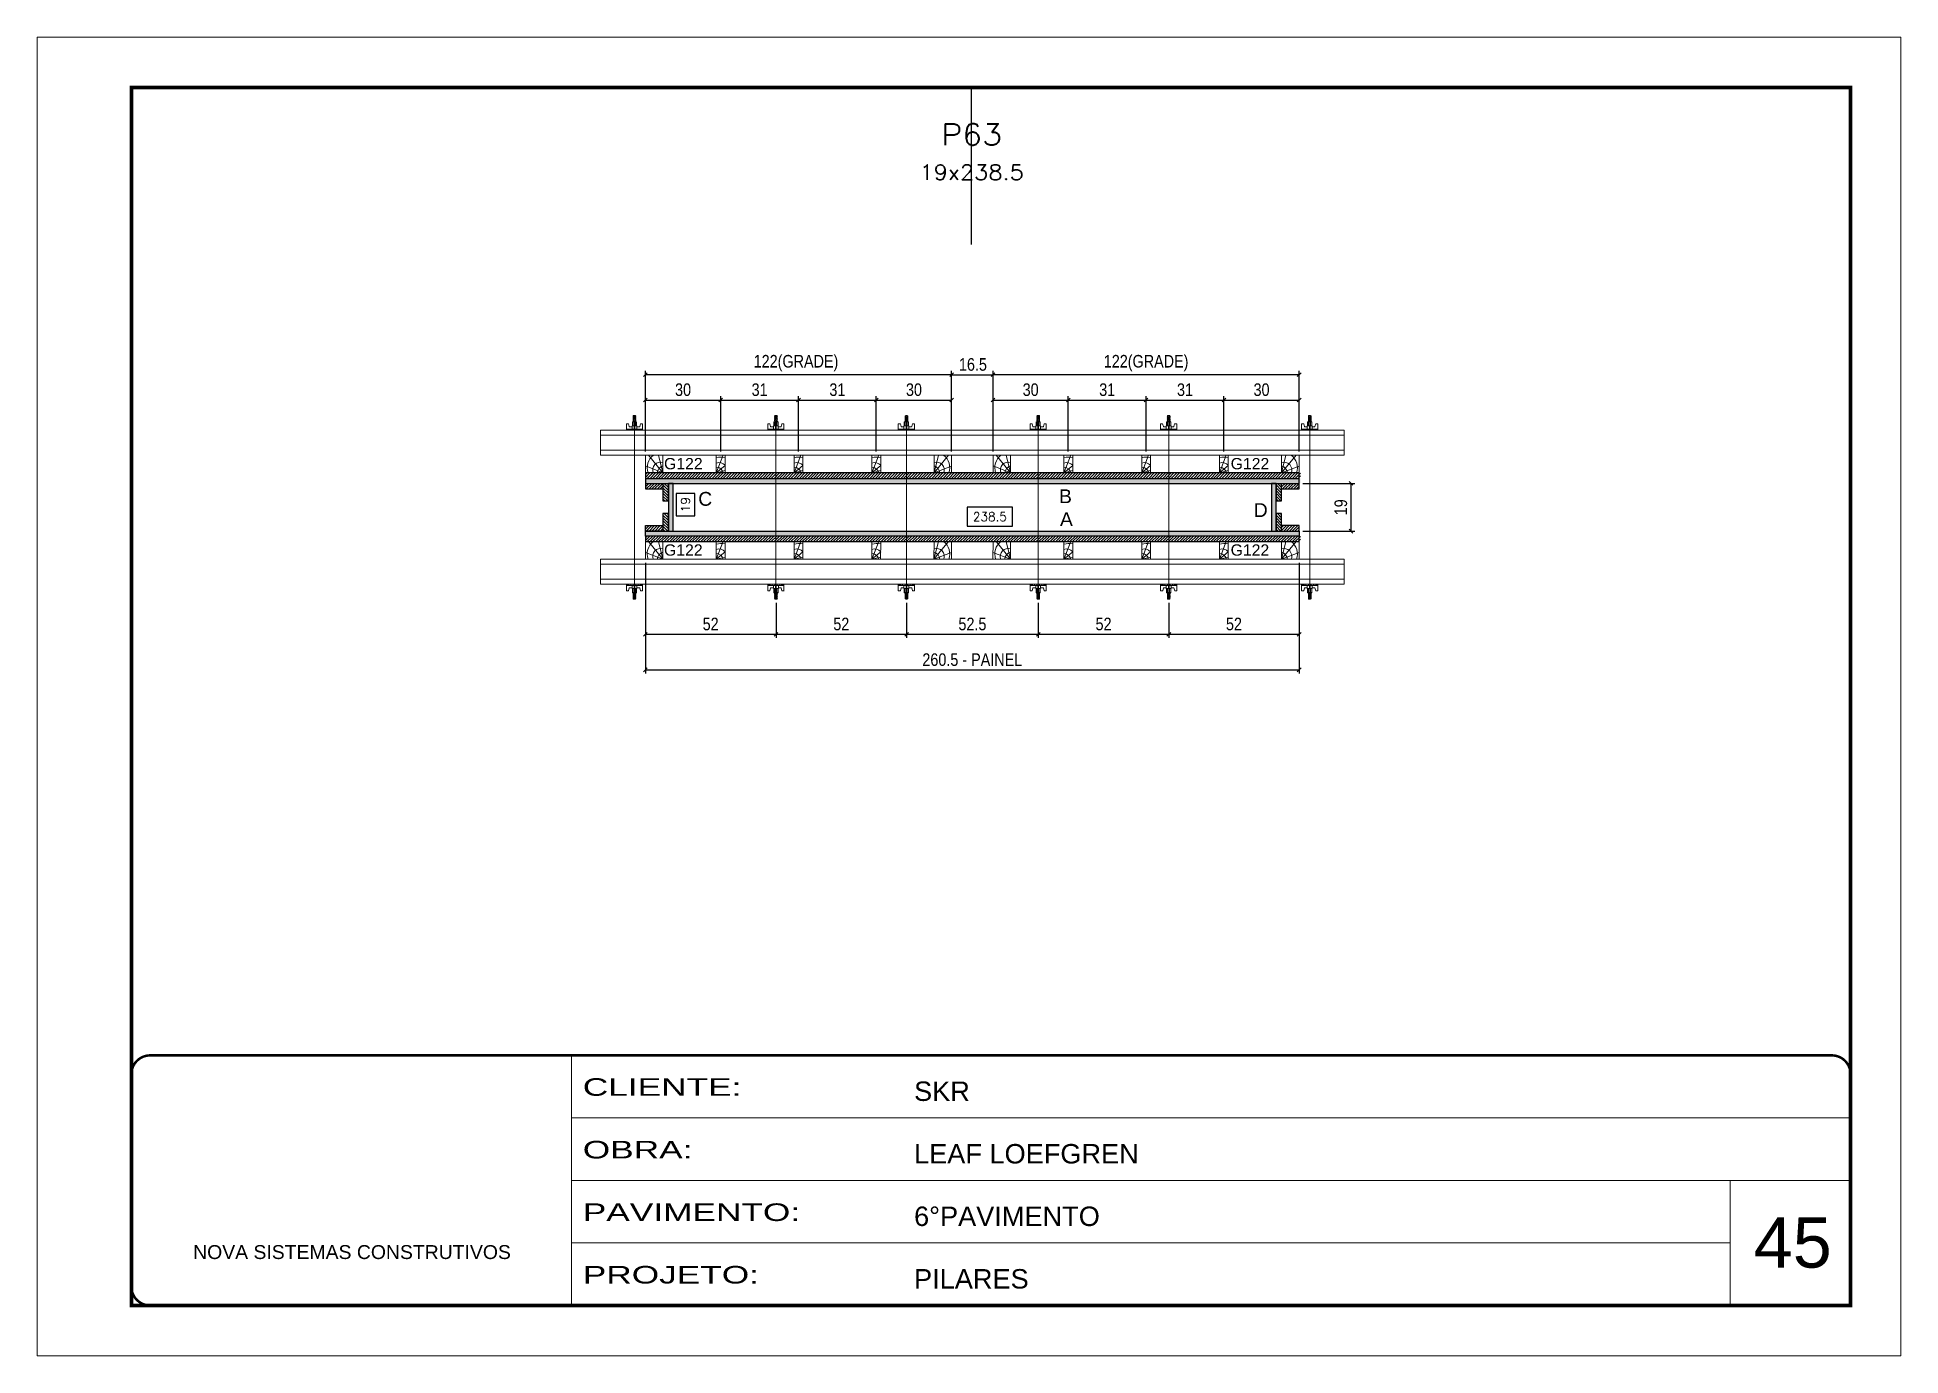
# Model space of a CAD drawing. Extents: x 14400 to 27878, y -21631 to 6985.
# Drawn here: x 14413 to 15898, y -6700 to -5650 of the extents above; entities that cross this region are included whole.
import ezdxf
from ezdxf.enums import TextEntityAlignment as Align

# ---------------------------------------------------------------- set-up
doc = ezdxf.new("R2010")
doc.units = 0
for name, pattern in [('CONTINUO', [0]), ('DASHED', [0.75, 0.5, -0.25]), ('HIDDEN', [0.375, 0.25, -0.125])]:
    doc.linetypes.add(name, pattern=pattern)
for name, color, linetype, lineweight in [('CARIMBO', 255, 'Continuous', 9), ('Folhas', 255, 'Continuous', 9), ('Hachura', 251, 'Continuous', 9), ('Madeira', 126, 'Continuous', 18), ('Perfil Metálico', 224, 'Continuous', 18), ('SARRAFO DE PRESSAO', 251, 'DASHED', 9), ('Texto Seção', 7, 'Continuous', 15)]:
    doc.layers.add(name, color=color, linetype=linetype, lineweight=lineweight)
for name, color, linetype in [('CHAPA', 1, 'Continuous'), ('COTA', 241, 'Continuous'), ('SARRAFO', 251, 'Continuous'), ('Texto de Titulo', 7, 'Continuous'), ('Texto Qtd Sarr', 242, 'Continuous'), ('TEXTO_GERAL', 7, 'Continuous')]:
    doc.layers.add(name, color=color, linetype=linetype)
doc.styles.add('ARIAL', font='arial.ttf')
doc.styles.add('COTA TECNICA 2X', font='techl___.ttf', dxfattribs={"height": 10})
doc.styles.add('ROMANS', font='romans.shx')
doc.styles.add('SANSSERIF', font='sas_____.pfb')
doc.styles.add('Tecnologia', font='')
doc.styles.get('Tecnologia').set_extended_font_data('Forgotten Futurist')
doc.dimstyles.new('SECAO PILAR', dxfattribs={"dimtxt": 10, "dimasz": 3, "dimexe": 3, "dimexo": 3, "dimgap": 3, "dimtad": 1, "dimdec": 1, "dimlfac": 0.5, "dimzin": 12, "dimdsep": 46, "dimtxsty": 'COTA TECNICA 2X', "dimblk1": 'OBLIQUE', "dimblk2": 'OBLIQUE', "dimsah": 1, "dimcen": 0.9, "dimclrd": 256, "dimclre": 256, "dimclrt": 256, "dimadec": 1, "dimazin": 3, "dimtfac": 1, "dimtdec": 1, "dimtmove": 0, "dimatfit": 3, "dimfxl": 1, "dimtolj": 1, "dimtzin": 12, "dimarcsym": 0})
doc.dimstyles.new('SECÇÃO 2', dxfattribs={"dimtxt": 7, "dimasz": 6, "dimexe": 0.18, "dimexo": 2, "dimgap": -4, "dimtad": 3, "dimdec": 1, "dimlfac": 0.5, "dimzin": 12, "dimdsep": 46, "dimtxsty": 'ROMANS', "dimblk": 'ARCHTICK', "dimcen": 0.09, "dimse1": 1, "dimse2": 1, "dimsd1": 1, "dimsd2": 1, "dimclrd": 180, "dimclre": 5, "dimclrt": 1, "dimadec": 0, "dimazin": 3, "dimtfac": 1, "dimtdec": 1, "dimtofl": 0, "dimtmove": 0, "dimatfit": 3, "dimldrblk": 'ARCHTICK', "dimfxl": 1, "dimtolj": 1, "dimtzin": 0, "dimarcsym": 0})
pattern_1 = [(225, (5774.138, -28934.2674), (1.12253202, -1.12253202), [])]

msp = doc.modelspace()

# ---------------------------------------------------------------- texts
at = {"layer": 'CARIMBO', "style": 'ARIAL'}
msp.add_text('45', height=40, dxfattribs=at).set_placement((15781.33, -6629.46))
at = {"layer": 'TEXTO_GERAL', "color": 0, "linetype": 'Continuous', "style": 'SANSSERIF'}
for p in [(14912.95, -5989.16), (15364.49, -5989.16), (14912.93, -6057.94), (15364.47, -6057.94)]:
    msp.add_text('G122', height=9, dxfattribs=at).set_placement(p, align=Align.MIDDLE_LEFT)
at = {"layer": 'TEXTO_GERAL', "style": 'ARIAL'}
for s, p in [('C', (14945.76, -6017.2)), ('B', (15232.85, -6015.11)), ('A', (15233.6, -6033.34)), ('D', (15388.45, -6026.14))]:
    msp.add_text(s, height=11, dxfattribs=at).set_placement(p, align=Align.MIDDLE_CENTER)

# ---------------------------------------------------------------- blocks, each defined once
blk = doc.blocks.new('9999999999')
at = {"color": 30, "linetype": 'CONTINUO'}
for p, q in [((98564.6, 34230.2), (98564.6, 34429.4)), ((98564.6, 34379.6), (99584, 34379.6)), ((98564.6, 34329.8), (99488, 34329.8)), ((99584, 34329.8), (99488, 34329.8)), ((99488, 34329.8), (99488, 34230.2)), ((98564.6, 34280), (99488, 34280))]:
    blk.add_line(p, q, dxfattribs=at)
at = {"color": 30, "linetype": 'CONTINUO', "const_width": 2}
blk.add_lwpolyline([(99584, 34230.2), (99584, 34414.4, 0.414214), (99569, 34429.4), (98229, 34429.4, 0.414214), (98214, 34414.4), (98214, 34245.2, 0.414214), (98229, 34230.2), (99584, 34230.2)], format="xyb", dxfattribs=at)
at = {"layer": 'Folhas'}
blk.add_lwpolyline([(98139, 34190.2), (99624, 34190.2), (99624, 35240.2), (98139, 35240.2)], close=True, dxfattribs=at)
at = {"layer": 'Folhas', "color": 30, "const_width": 3}
blk.add_lwpolyline([(98214, 34230.2), (99584, 34230.2), (99584, 35200.2), (98214, 35200.2)], close=True, dxfattribs=at)
at = {"color": 7, "linetype": 'Continuous', "ltscale": 5, "style": 'ARIAL'}
for s, height, p in [('SKR', 15.48, (98837.7, 34393.1)), ('LEAF LOEFGREN', 15.483, (98837.7, 34343.3)), ('6°PAVIMENTO', 15.483, (98837.7, 34293.5)), ('NOVA SISTEMAS CONSTRUTIVOS', 11.059, (98263.2, 34267.2)), ('PILARES', 15.48, (98837.7, 34243.7))]:
    blk.add_text(s, height=height, dxfattribs=at).set_placement(p)
at = {"layer": 'Folhas', "color": 7, "style": 'Tecnologia', "width": 1.5}
for s, p in [('CLIENTE:', (98573.7, 34397.2)), ('OBRA:', (98573.7, 34347.3)), ('PAVIMENTO:', (98573.7, 34297.5)), ('PROJETO:', (98573.7, 34247.7))]:
    blk.add_text(s, height=14, dxfattribs=at).set_placement(p)
blk = doc.blocks.new('*D3748')
at = {"layer": 'COTA', "color": 180, "lineweight": -2, "transparency": 16777216}
for p, q in [((14937.5, -6012.8), (14922.5, -6012.8)), ((14922.5, -6012.8), (14922.5, -6030.8)), ((14937.5, -6030.8), (14937.5, -6012.8)), ((14922.5, -6030.8), (14937.5, -6030.8))]:
    blk.add_line(p, q, dxfattribs=at)
at = {"layer": 'Defpoints', "color": 0, "transparency": 16777216}
for p in [(14937.4, -6004.9), (14937.4, -6042.9), (14941.5, -6042.9)]:
    blk.add_point(p, dxfattribs=at)
at = {"layer": 'COTA', "color": 1, "transparency": 16777216, "insert": (14930, -6021.8), "char_height": 7, "attachment_point": 5, "rotation": 90, "style": 'ROMANS'}
blk.add_mtext('\\A1;19', dxfattribs=at)
blk = doc.blocks.new('_ArchTick')
at = {"color": 0, "linetype": 'ByBlock', "const_width": 0.15}
blk.add_lwpolyline([(-0.5, -0.5), (0.5, 0.5)], dxfattribs=at)
blk = doc.blocks.new('*D3749')
at = {"layer": 'COTA', "color": 180, "lineweight": -2, "transparency": 16777216}
for p, q in [((15190.6, -6023.9), (15154.6, -6023.9)), ((15154.6, -6023.9), (15154.6, -6038.9)), ((15190.6, -6038.9), (15190.6, -6023.9)), ((15154.6, -6038.9), (15190.6, -6038.9))]:
    blk.add_line(p, q, dxfattribs=at)
at = {"layer": 'Defpoints', "color": 0, "transparency": 16777216}
for p in [(14920.1, -6042.9), (15397.1, -6042.9), (15397.1, -6042.9)]:
    blk.add_point(p, dxfattribs=at)
at = {"layer": 'COTA', "color": 1, "transparency": 16777216, "insert": (15172.6, -6031.4), "char_height": 7, "attachment_point": 5, "style": 'ROMANS'}
blk.add_mtext('\\A1;238.5', dxfattribs=at)
blk = doc.blocks.new('_Oblique')
at = {"color": 0, "linetype": 'ByBlock', "lineweight": -2}
blk.add_line((-0.5, -0.5), (0.5, 0.5), dxfattribs=at)
blk = doc.blocks.new('*D3750')
at = {"layer": 'COTA', "lineweight": -2, "transparency": 16777216}
for p, q in [((14898.1, -6068.2), (14898.1, -6156.4)), ((15419.1, -6068.2), (15419.1, -6156.4)), ((14898.1, -6153.4), (15419.1, -6153.4))]:
    blk.add_line(p, q, dxfattribs=at)
at = {"layer": 'Defpoints', "color": 0, "transparency": 16777216}
for p in [(14898.1, -6065.2), (15419.1, -6065.2), (15419.1, -6153.4)]:
    blk.add_point(p, dxfattribs=at)
at = {"layer": 'COTA', "lineweight": -2, "transparency": 16777216, "xscale": 3, "yscale": 3, "zscale": 3, "rotation": 180}
blk.add_blockref('_Oblique', (14898.1, -6153.4), dxfattribs=at)
at = {"layer": 'COTA', "lineweight": -2, "transparency": 16777216, "xscale": 3, "yscale": 3, "zscale": 3}
blk.add_blockref('_Oblique', (15419.1, -6153.4), dxfattribs=at)
at = {"layer": 'COTA', "transparency": 16777216, "insert": (15158.6, -6145.3), "char_height": 10, "attachment_point": 5, "style": 'COTA TECNICA 2X'}
blk.add_mtext('\\A1;260.5 - PAINEL', dxfattribs=at)
blk = doc.blocks.new('*D3751')
at = {"layer": 'COTA', "lineweight": -2, "transparency": 16777216}
for p, q in [((14898.1, -6068.3), (14898.1, -6128)), ((15002.2, -6100), (15002.2, -6128)), ((14898.1, -6125), (15002.2, -6125))]:
    blk.add_line(p, q, dxfattribs=at)
at = {"layer": 'Defpoints', "color": 0, "transparency": 16777216}
for p in [(14898.1, -6065.3), (15002.2, -6097), (15002.2, -6125)]:
    blk.add_point(p, dxfattribs=at)
at = {"layer": 'COTA', "lineweight": -2, "transparency": 16777216, "xscale": 3, "yscale": 3, "zscale": 3, "rotation": 180}
blk.add_blockref('_Oblique', (14898.1, -6125), dxfattribs=at)
at = {"layer": 'COTA', "lineweight": -2, "transparency": 16777216, "xscale": 3, "yscale": 3, "zscale": 3}
blk.add_blockref('_Oblique', (15002.2, -6125), dxfattribs=at)
at = {"layer": 'COTA', "transparency": 16777216, "insert": (14950.1, -6116.9), "char_height": 10, "attachment_point": 5, "style": 'COTA TECNICA 2X'}
blk.add_mtext('\\A1;52', dxfattribs=at)
blk = doc.blocks.new('C')
at = {"layer": 'Hachura', "color": 0}
for p, q in [((0, 3.22), (0, -3.22)), ((0.45, 3.22), (0, 3.22)), ((0.46, 3.16), (0, 3.16)), ((0.46, 3.05), (0, 3.05)), ((0.46, 2.88), (0, 2.88)), ((0, 2.75), (0, -1.16)), ((0.46, 2.65), (0, 2.65)), ((0.46, 2.23), (0, 2.23)), ((0.46, 1.51), (0, 1.51)), ((0.39, 0.49), (0.17, 0.49)), ((0.45, -3.23), (0.45, 3.22)), ((0.45, 3.22), (2.58, 3.22)), ((1.74, 0.97), (0.45, 0.97)), ((1.45, 0.1), (0.45, 0.1)), ((1.35, 1.94), (1.35, 0.96)), ((2.58, 2.39), (1.47, 2.09)), ((1.74, -0.97), (1.74, 0.97)), ((1.74, 0.97), (1.74, 0.84)), ((1.74, 0.97), (1.74, 0.84)), ((1.74, 0.84), (3.35, 0.84)), ((3.35, 0.45), (1.74, 0.45)), ((2.58, 3.22), (2.58, 2.39)), ((3.32, 0.84), (3.32, -0.84)), ((3.35, 0.84), (3.35, -0.84)), ((3.68, 0.45), (3.35, 0.45)), ((3.84, -0.52), (3.35, 0.45)), ((3.35, 0.06), (3.67, -0.57)), ((3.68, 0.45), (4.16, -0.52)), ((3.72, 0.5), (4.25, -0.57)), ((4.37, -0.55), (3.83, 0.53)), ((4.15, 0.45), (3.93, 0.45)), ((4.42, -0.52), (3.93, 0.45)), ((4.15, 0.45), (4.26, 0.45)), ((4.26, 0.45), (4.74, -0.52)), ((4.3, 0.5), (4.83, -0.57)), ((4.95, -0.55), (4.41, 0.53)), ((4.51, 0.45), (4.84, 0.45)), ((5, -0.52), (4.51, 0.45)), ((4.84, 0.45), (5.32, -0.52)), ((4.88, 0.5), (5.41, -0.57)), ((5.53, -0.55), (4.99, 0.53)), ((5.58, -0.52), (5.09, 0.45)), ((5.42, 0.45), (5.09, 0.45)), ((5.58, -0.52), (5.09, 0.45)), ((5.42, 0.45), (5.74, -0.19)), ((5.46, 0.5), (5.74, -0.07)), ((5.74, 0.19), (5.57, 0.53)), ((5.74, 0.32), (5.68, 0.45)), ((5.68, 0.45), (5.74, 0.45)), ((5.74, 0.45), (5.9, 0.29)), ((5.74, 0.45), (5.74, -0.52)), ((5.9, -0.36), (5.9, 0.29)), ((0.45, 0), (0, 0)), ((0.46, -1.52), (0, -1.52)), ((0.46, -2.23), (0, -2.23)), ((0.46, -2.65), (0, -2.65)), ((0.46, -2.88), (0, -2.88)), ((0.46, -3.05), (0, -3.05)), ((0.46, -3.16), (0, -3.16)), ((0, -3.22), (2.57, -3.22)), ((0.08, -0.48), (0.29, -0.48)), ((0.29, -0.48), (0.4, -0.48)), ((0.45, 0), (0.45, -0.97)), ((0.45, -0.16), (1.45, -0.16)), ((0.45, -0.65), (0.45, -0.32)), ((0.45, -3.23), (0.45, -0.65)), ((0.45, -0.97), (1.74, -0.97)), ((1.35, -1.94), (1.35, -0.97)), ((2.58, -2.39), (1.47, -2.1)), ((3.35, -0.32), (1.74, -0.32)), ((3.35, -0.84), (1.74, -0.84)), ((2.58, -3.23), (2.58, -2.39)), ((3.35, -0.07), (3.58, -0.52)), ((3.35, -0.52), (3.58, -0.52)), ((3.84, -0.52), (4.16, -0.52)), ((4.42, -0.52), (4.74, -0.52)), ((4.63, -0.52), (4.74, -0.52)), ((5, -0.52), (5.32, -0.52)), ((5.58, -0.52), (5.74, -0.52)), ((5.74, -0.52), (5.9, -0.36)), ((5.74, -0.52), (5.74, -0.52))]:
    blk.add_line(p, q, dxfattribs=at)
for centre, radius, start, end in [((1.52, 1.94), 0.161, 104.74356, 180), ((1.44, -0.03), 0.129, 272.69497, 87.30503), ((3.81, 0.39), 0.143, 25.56881, 154.43119), ((4.39, 0.39), 0.143, 25.56881, 154.43119), ((4.97, 0.39), 0.143, 25.56881, 154.43119), ((5.55, 0.39), 0.143, 25.56881, 154.43119), ((0.17, -0.37), 0.174, 221.74404, 317.85924), ((1.52, -1.94), 0.161, 180, 255.25644), ((3.71, -0.4), 0.174, 222.14076, 318.25596), ((4.29, -0.4), 0.174, 222.14076, 318.25596), ((4.87, -0.4), 0.174, 222.14076, 318.25596), ((5.45, -0.4), 0.174, 222.14076, 318.25596), ((5.61, -0.4), 0.174, 317.85924, 318.25596)]:
    blk.add_arc(centre, radius, start, end, dxfattribs=at)
blk = doc.blocks.new('*D3752')
at = {"layer": 'COTA', "lineweight": -2, "transparency": 16777216}
for p, q in [((15211.2, -6100), (15211.2, -6128)), ((15315.2, -6100), (15315.2, -6128)), ((15211.2, -6125), (15315.2, -6125))]:
    blk.add_line(p, q, dxfattribs=at)
at = {"layer": 'Defpoints', "color": 0, "transparency": 16777216}
for p in [(15211.2, -6097), (15315.2, -6097), (15315.2, -6125)]:
    blk.add_point(p, dxfattribs=at)
at = {"layer": 'COTA', "lineweight": -2, "transparency": 16777216, "xscale": 3, "yscale": 3, "zscale": 3, "rotation": 180}
blk.add_blockref('_Oblique', (15211.2, -6125), dxfattribs=at)
at = {"layer": 'COTA', "lineweight": -2, "transparency": 16777216, "xscale": 3, "yscale": 3, "zscale": 3}
blk.add_blockref('_Oblique', (15315.2, -6125), dxfattribs=at)
at = {"layer": 'COTA', "transparency": 16777216, "insert": (15263.2, -6116.9), "char_height": 10, "attachment_point": 5, "style": 'COTA TECNICA 2X'}
blk.add_mtext('\\A1;52', dxfattribs=at)
blk = doc.blocks.new('*D3753')
at = {"layer": 'COTA', "lineweight": -2, "transparency": 16777216}
for p, q in [((15422.1, -6004.9), (15463.4, -6004.9)), ((15460.4, -6042.9), (15460.4, -6004.9)), ((15422.1, -6042.9), (15463.4, -6042.9))]:
    blk.add_line(p, q, dxfattribs=at)
at = {"layer": 'Defpoints', "color": 0, "transparency": 16777216}
for p in [(15419.1, -6004.9), (15460.4, -6004.9), (15419.1, -6042.9)]:
    blk.add_point(p, dxfattribs=at)
at = {"layer": 'COTA', "lineweight": -2, "transparency": 16777216, "xscale": 3, "yscale": 3, "zscale": 3}
for p, rotation in [((15460.4, -6004.9), 90), ((15460.4, -6042.9), 270)]:
    blk.add_blockref('_Oblique', p, dxfattribs=dict(at, rotation=rotation))
at = {"layer": 'COTA', "transparency": 16777216, "insert": (15452.3, -6023.9), "char_height": 10, "attachment_point": 5, "rotation": 90, "style": 'COTA TECNICA 2X'}
blk.add_mtext('\\A1;19', dxfattribs=at)
blk = doc.blocks.new('*D3754')
at = {"layer": 'COTA', "lineweight": -2, "transparency": 16777216}
for p, q in [((15002.2, -6100), (15002.2, -6128)), ((15106.2, -6100), (15106.2, -6128)), ((15002.2, -6125), (15106.2, -6125))]:
    blk.add_line(p, q, dxfattribs=at)
at = {"layer": 'Defpoints', "color": 0, "transparency": 16777216}
for p in [(15002.2, -6097), (15106.2, -6097), (15106.2, -6125)]:
    blk.add_point(p, dxfattribs=at)
at = {"layer": 'COTA', "lineweight": -2, "transparency": 16777216, "xscale": 3, "yscale": 3, "zscale": 3, "rotation": 180}
blk.add_blockref('_Oblique', (15002.2, -6125), dxfattribs=at)
at = {"layer": 'COTA', "lineweight": -2, "transparency": 16777216, "xscale": 3, "yscale": 3, "zscale": 3}
blk.add_blockref('_Oblique', (15106.2, -6125), dxfattribs=at)
at = {"layer": 'COTA', "transparency": 16777216, "insert": (15054.2, -6116.9), "char_height": 10, "attachment_point": 5, "style": 'COTA TECNICA 2X'}
blk.add_mtext('\\A1;52', dxfattribs=at)
blk = doc.blocks.new('PONTALETE')
at = {"layer": 'Madeira'}
for q in [(2.71, 7), (7, 5.76), (7, 1.74)]:
    blk.add_line((0, 0), q, dxfattribs=at)
blk.add_lwpolyline([(0, 0), (7, 0), (7, 7), (0, 7)], close=True, dxfattribs=at)
for centre, radius, start, end in [((2.04, 0.06), 6.23, 37.28179, 109.09128), ((1.09, 0.9), 3.19, 343.60304, 109.98471), ((-0.21, -0.78), 3.09, 14.63219, 86.0383)]:
    blk.add_arc(centre, radius, start, end, dxfattribs=at)
blk = doc.blocks.new('MEIO PONTALETE')
at = {"layer": 'Madeira'}
for q in [(2.71, 7), (3.5, 2.88), (3.5, 0.87)]:
    blk.add_line((0, 0), q, dxfattribs=at)
blk.add_lwpolyline([(0, 0), (3.5, 0), (3.5, 7), (0, 7)], close=True, dxfattribs=at)
for centre, radius, start, end in [((2.04, 0.06), 6.23, 76.44987, 109.09128), ((1.09, 0.9), 3.19, 40.90626, 109.98471), ((-0.21, -0.78), 3.09, 14.63219, 86.0383)]:
    blk.add_arc(centre, radius, start, end, dxfattribs=at)
blk = doc.blocks.new('*D3755')
at = {"layer": 'COTA', "lineweight": -2, "transparency": 16777216}
for p, q in [((15175.1, -5979.4), (15175.1, -5935.5)), ((15175.1, -5938.5), (15235.1, -5938.5)), ((15235.1, -5979.5), (15235.1, -5935.5))]:
    blk.add_line(p, q, dxfattribs=at)
at = {"layer": 'Defpoints', "color": 0, "transparency": 16777216}
for p in [(15235.1, -5938.5), (15175.1, -5982.4), (15235.1, -5982.5)]:
    blk.add_point(p, dxfattribs=at)
at = {"layer": 'COTA', "lineweight": -2, "transparency": 16777216, "xscale": 3, "yscale": 3, "zscale": 3, "rotation": 180}
blk.add_blockref('_Oblique', (15175.1, -5938.5), dxfattribs=at)
at = {"layer": 'COTA', "lineweight": -2, "transparency": 16777216, "xscale": 3, "yscale": 3, "zscale": 3}
blk.add_blockref('_Oblique', (15235.1, -5938.5), dxfattribs=at)
at = {"layer": 'COTA', "transparency": 16777216, "insert": (15205.1, -5930.3), "char_height": 10, "attachment_point": 5, "style": 'COTA TECNICA 2X'}
blk.add_mtext('\\A1;30', dxfattribs=at)
blk = doc.blocks.new('*D3756')
at = {"layer": 'COTA', "lineweight": -2, "transparency": 16777216}
for p, q in [((15175.1, -5979.4), (15175.1, -5915.3)), ((15419.1, -5918.3), (15175.1, -5918.3)), ((15419.1, -5979.5), (15419.1, -5915.3))]:
    blk.add_line(p, q, dxfattribs=at)
at = {"layer": 'Defpoints', "color": 0, "transparency": 16777216}
for p in [(15175.1, -5918.3), (15175.1, -5982.4), (15419.1, -5982.5)]:
    blk.add_point(p, dxfattribs=at)
at = {"layer": 'COTA', "lineweight": -2, "transparency": 16777216, "xscale": 3, "yscale": 3, "zscale": 3, "rotation": 180}
blk.add_blockref('_Oblique', (15175.1, -5918.3), dxfattribs=at)
at = {"layer": 'COTA', "lineweight": -2, "transparency": 16777216, "xscale": 3, "yscale": 3, "zscale": 3}
blk.add_blockref('_Oblique', (15419.1, -5918.3), dxfattribs=at)
at = {"layer": 'COTA', "transparency": 16777216, "insert": (15297.1, -5909.1), "char_height": 10, "attachment_point": 5, "style": 'COTA TECNICA 2X'}
blk.add_mtext('\\A1;122(GRADE)', dxfattribs=at)
blk = doc.blocks.new('*D3757')
at = {"layer": 'COTA', "lineweight": -2, "transparency": 16777216}
for p, q in [((15235.1, -5979.5), (15235.1, -5935.5)), ((15235.1, -5938.5), (15297.1, -5938.5)), ((15297.1, -5979.5), (15297.1, -5935.5))]:
    blk.add_line(p, q, dxfattribs=at)
at = {"layer": 'Defpoints', "color": 0, "transparency": 16777216}
for p in [(15297.1, -5938.5), (15235.1, -5982.5), (15297.1, -5982.5)]:
    blk.add_point(p, dxfattribs=at)
at = {"layer": 'COTA', "lineweight": -2, "transparency": 16777216, "xscale": 3, "yscale": 3, "zscale": 3, "rotation": 180}
blk.add_blockref('_Oblique', (15235.1, -5938.5), dxfattribs=at)
at = {"layer": 'COTA', "lineweight": -2, "transparency": 16777216, "xscale": 3, "yscale": 3, "zscale": 3}
blk.add_blockref('_Oblique', (15297.1, -5938.5), dxfattribs=at)
at = {"layer": 'COTA', "transparency": 16777216, "insert": (15266.1, -5930.3), "char_height": 10, "attachment_point": 5, "style": 'COTA TECNICA 2X'}
blk.add_mtext('\\A1;31', dxfattribs=at)
blk = doc.blocks.new('*D3758')
at = {"layer": 'COTA', "lineweight": -2, "transparency": 16777216}
for p, q in [((15297.1, -5979.5), (15297.1, -5935.5)), ((15297.1, -5938.5), (15359.1, -5938.5)), ((15359.1, -5979.5), (15359.1, -5935.5))]:
    blk.add_line(p, q, dxfattribs=at)
at = {"layer": 'Defpoints', "color": 0, "transparency": 16777216}
for p in [(15359.1, -5938.5), (15297.1, -5982.5), (15359.1, -5982.5)]:
    blk.add_point(p, dxfattribs=at)
at = {"layer": 'COTA', "lineweight": -2, "transparency": 16777216, "xscale": 3, "yscale": 3, "zscale": 3, "rotation": 180}
blk.add_blockref('_Oblique', (15297.1, -5938.5), dxfattribs=at)
at = {"layer": 'COTA', "lineweight": -2, "transparency": 16777216, "xscale": 3, "yscale": 3, "zscale": 3}
blk.add_blockref('_Oblique', (15359.1, -5938.5), dxfattribs=at)
at = {"layer": 'COTA', "transparency": 16777216, "insert": (15328.1, -5930.3), "char_height": 10, "attachment_point": 5, "style": 'COTA TECNICA 2X'}
blk.add_mtext('\\A1;31', dxfattribs=at)
blk = doc.blocks.new('*D3759')
at = {"layer": 'COTA', "lineweight": -2, "transparency": 16777216}
for p, q in [((15359.1, -5979.5), (15359.1, -5935.5)), ((15359.1, -5938.5), (15419.1, -5938.5)), ((15419.1, -5979.5), (15419.1, -5935.5))]:
    blk.add_line(p, q, dxfattribs=at)
at = {"layer": 'Defpoints', "color": 0, "transparency": 16777216}
for p in [(15419.1, -5938.5), (15359.1, -5982.5), (15419.1, -5982.5)]:
    blk.add_point(p, dxfattribs=at)
at = {"layer": 'COTA', "lineweight": -2, "transparency": 16777216, "xscale": 3, "yscale": 3, "zscale": 3, "rotation": 180}
blk.add_blockref('_Oblique', (15359.1, -5938.5), dxfattribs=at)
at = {"layer": 'COTA', "lineweight": -2, "transparency": 16777216, "xscale": 3, "yscale": 3, "zscale": 3}
blk.add_blockref('_Oblique', (15419.1, -5938.5), dxfattribs=at)
at = {"layer": 'COTA', "transparency": 16777216, "insert": (15389.1, -5930.3), "char_height": 10, "attachment_point": 5, "style": 'COTA TECNICA 2X'}
blk.add_mtext('\\A1;30', dxfattribs=at)
blk = doc.blocks.new('*D3760')
at = {"layer": 'COTA', "lineweight": -2, "transparency": 16777216}
for p, q in [((14898.1, -5979.4), (14898.1, -5935.5)), ((14898.1, -5938.5), (14958.1, -5938.5)), ((14958.1, -5979.5), (14958.1, -5935.5))]:
    blk.add_line(p, q, dxfattribs=at)
at = {"layer": 'Defpoints', "color": 0, "transparency": 16777216}
for p in [(14958.1, -5938.5), (14898.1, -5982.4), (14958.1, -5982.5)]:
    blk.add_point(p, dxfattribs=at)
at = {"layer": 'COTA', "lineweight": -2, "transparency": 16777216, "xscale": 3, "yscale": 3, "zscale": 3, "rotation": 180}
blk.add_blockref('_Oblique', (14898.1, -5938.5), dxfattribs=at)
at = {"layer": 'COTA', "lineweight": -2, "transparency": 16777216, "xscale": 3, "yscale": 3, "zscale": 3}
blk.add_blockref('_Oblique', (14958.1, -5938.5), dxfattribs=at)
at = {"layer": 'COTA', "transparency": 16777216, "insert": (14928.1, -5930.3), "char_height": 10, "attachment_point": 5, "style": 'COTA TECNICA 2X'}
blk.add_mtext('\\A1;30', dxfattribs=at)
blk = doc.blocks.new('*D3761')
at = {"layer": 'COTA', "lineweight": -2, "transparency": 16777216}
for p, q in [((14898.1, -5979.4), (14898.1, -5915.3)), ((15142.1, -5918.3), (14898.1, -5918.3)), ((15142.1, -5979.5), (15142.1, -5915.3))]:
    blk.add_line(p, q, dxfattribs=at)
at = {"layer": 'Defpoints', "color": 0, "transparency": 16777216}
for p in [(14898.1, -5918.3), (14898.1, -5982.4), (15142.1, -5982.5)]:
    blk.add_point(p, dxfattribs=at)
at = {"layer": 'COTA', "lineweight": -2, "transparency": 16777216, "xscale": 3, "yscale": 3, "zscale": 3, "rotation": 180}
blk.add_blockref('_Oblique', (14898.1, -5918.3), dxfattribs=at)
at = {"layer": 'COTA', "lineweight": -2, "transparency": 16777216, "xscale": 3, "yscale": 3, "zscale": 3}
blk.add_blockref('_Oblique', (15142.1, -5918.3), dxfattribs=at)
at = {"layer": 'COTA', "transparency": 16777216, "insert": (15018.1, -5909.1), "char_height": 10, "attachment_point": 5, "style": 'COTA TECNICA 2X'}
blk.add_mtext('\\A1;122(GRADE)', dxfattribs=at)
blk = doc.blocks.new('*D3762')
at = {"layer": 'COTA', "lineweight": -2, "transparency": 16777216}
for p, q in [((14958.1, -5979.5), (14958.1, -5935.5)), ((14958.1, -5938.5), (15020.1, -5938.5)), ((15020.1, -5979.5), (15020.1, -5935.5))]:
    blk.add_line(p, q, dxfattribs=at)
at = {"layer": 'Defpoints', "color": 0, "transparency": 16777216}
for p in [(15020.1, -5938.5), (14958.1, -5982.5), (15020.1, -5982.5)]:
    blk.add_point(p, dxfattribs=at)
at = {"layer": 'COTA', "lineweight": -2, "transparency": 16777216, "xscale": 3, "yscale": 3, "zscale": 3, "rotation": 180}
blk.add_blockref('_Oblique', (14958.1, -5938.5), dxfattribs=at)
at = {"layer": 'COTA', "lineweight": -2, "transparency": 16777216, "xscale": 3, "yscale": 3, "zscale": 3}
blk.add_blockref('_Oblique', (15020.1, -5938.5), dxfattribs=at)
at = {"layer": 'COTA', "transparency": 16777216, "insert": (14989.1, -5930.3), "char_height": 10, "attachment_point": 5, "style": 'COTA TECNICA 2X'}
blk.add_mtext('\\A1;31', dxfattribs=at)
blk = doc.blocks.new('*D3763')
at = {"layer": 'COTA', "lineweight": -2, "transparency": 16777216}
for p, q in [((15020.1, -5979.5), (15020.1, -5935.5)), ((15020.1, -5938.5), (15082.1, -5938.5)), ((15082.1, -5979.5), (15082.1, -5935.5))]:
    blk.add_line(p, q, dxfattribs=at)
at = {"layer": 'Defpoints', "color": 0, "transparency": 16777216}
for p in [(15082.1, -5938.5), (15020.1, -5982.5), (15082.1, -5982.5)]:
    blk.add_point(p, dxfattribs=at)
at = {"layer": 'COTA', "lineweight": -2, "transparency": 16777216, "xscale": 3, "yscale": 3, "zscale": 3, "rotation": 180}
blk.add_blockref('_Oblique', (15020.1, -5938.5), dxfattribs=at)
at = {"layer": 'COTA', "lineweight": -2, "transparency": 16777216, "xscale": 3, "yscale": 3, "zscale": 3}
blk.add_blockref('_Oblique', (15082.1, -5938.5), dxfattribs=at)
at = {"layer": 'COTA', "transparency": 16777216, "insert": (15051.1, -5930.3), "char_height": 10, "attachment_point": 5, "style": 'COTA TECNICA 2X'}
blk.add_mtext('\\A1;31', dxfattribs=at)
blk = doc.blocks.new('*D3764')
at = {"layer": 'COTA', "lineweight": -2, "transparency": 16777216}
for p, q in [((15082.1, -5979.5), (15082.1, -5935.5)), ((15082.1, -5938.5), (15142.1, -5938.5)), ((15142.1, -5979.5), (15142.1, -5935.5))]:
    blk.add_line(p, q, dxfattribs=at)
at = {"layer": 'Defpoints', "color": 0, "transparency": 16777216}
for p in [(15142.1, -5938.5), (15082.1, -5982.5), (15142.1, -5982.5)]:
    blk.add_point(p, dxfattribs=at)
at = {"layer": 'COTA', "lineweight": -2, "transparency": 16777216, "xscale": 3, "yscale": 3, "zscale": 3, "rotation": 180}
blk.add_blockref('_Oblique', (15082.1, -5938.5), dxfattribs=at)
at = {"layer": 'COTA', "lineweight": -2, "transparency": 16777216, "xscale": 3, "yscale": 3, "zscale": 3}
blk.add_blockref('_Oblique', (15142.1, -5938.5), dxfattribs=at)
at = {"layer": 'COTA', "transparency": 16777216, "insert": (15112.1, -5930.3), "char_height": 10, "attachment_point": 5, "style": 'COTA TECNICA 2X'}
blk.add_mtext('\\A1;30', dxfattribs=at)
blk = doc.blocks.new('*D3765')
at = {"layer": 'COTA', "lineweight": -2, "transparency": 16777216}
for p, q in [((15142.1, -5979.5), (15142.1, -5915.3)), ((15142.1, -5918.3), (15175.1, -5918.3)), ((15175.1, -5979.4), (15175.1, -5915.3))]:
    blk.add_line(p, q, dxfattribs=at)
at = {"layer": 'Defpoints', "color": 0, "transparency": 16777216}
for p in [(15175.1, -5918.3), (15142.1, -5982.5), (15175.1, -5982.4)]:
    blk.add_point(p, dxfattribs=at)
at = {"layer": 'COTA', "lineweight": -2, "transparency": 16777216, "xscale": 3, "yscale": 3, "zscale": 3, "rotation": 180}
blk.add_blockref('_Oblique', (15142.1, -5918.3), dxfattribs=at)
at = {"layer": 'COTA', "lineweight": -2, "transparency": 16777216, "xscale": 3, "yscale": 3, "zscale": 3}
blk.add_blockref('_Oblique', (15175.1, -5918.3), dxfattribs=at)
at = {"layer": 'COTA', "transparency": 16777216, "insert": (15159.1, -5910.2), "char_height": 10, "attachment_point": 5, "style": 'COTA TECNICA 2X'}
blk.add_mtext('\\A1;16.5', dxfattribs=at)
blk = doc.blocks.new('titulo1')
at = {"layer": 'Defpoints', "color": 252, "linetype": 'HIDDEN', "ltscale": 2}
blk.add_line((0, 0), (0, 125), dxfattribs=at)
at = {"layer": 'Defpoints', "style": 'ROMANS', "oblique": 15}
blk.add_attdef('FOLHA', text='', height=10, dxfattribs=at).set_placement((0, 15.6), align=Align.MIDDLE_CENTER)
at = {"layer": 'Texto Qtd Sarr', "color": 3, "style": 'ROMANS', "oblique": 15}
for tag, height, p in [('TITULO', 17, (0, 71.4)), ('SEÇÃO', 12, (0, 41.5))]:
    blk.add_attdef(tag, text='', height=height, dxfattribs=at).set_placement(p, align=Align.MIDDLE_CENTER)
blk = doc.blocks.new('*D3766')
at = {"layer": 'COTA', "lineweight": -2, "transparency": 16777216}
for p, q in [((15419.1, -6068.2), (15419.1, -6128)), ((15315.2, -6100), (15315.2, -6128)), ((15315.2, -6125), (15419.1, -6125))]:
    blk.add_line(p, q, dxfattribs=at)
at = {"layer": 'Defpoints', "color": 0, "transparency": 16777216}
for p in [(15419.1, -6065.2), (15315.2, -6097), (15419.1, -6125)]:
    blk.add_point(p, dxfattribs=at)
at = {"layer": 'COTA', "lineweight": -2, "transparency": 16777216, "xscale": 3, "yscale": 3, "zscale": 3, "rotation": 180}
blk.add_blockref('_Oblique', (15315.2, -6125), dxfattribs=at)
at = {"layer": 'COTA', "lineweight": -2, "transparency": 16777216, "xscale": 3, "yscale": 3, "zscale": 3}
blk.add_blockref('_Oblique', (15419.1, -6125), dxfattribs=at)
at = {"layer": 'COTA', "transparency": 16777216, "insert": (15367.1, -6116.9), "char_height": 10, "attachment_point": 5, "style": 'COTA TECNICA 2X'}
blk.add_mtext('\\A1;52', dxfattribs=at)
blk = doc.blocks.new('*D3767')
at = {"layer": 'COTA', "lineweight": -2, "transparency": 16777216}
for p, q in [((15106.2, -6100), (15106.2, -6128)), ((15211.2, -6100), (15211.2, -6128)), ((15106.2, -6125), (15211.2, -6125))]:
    blk.add_line(p, q, dxfattribs=at)
at = {"layer": 'Defpoints', "color": 0, "transparency": 16777216}
for p in [(15106.2, -6097), (15211.2, -6097), (15211.2, -6125)]:
    blk.add_point(p, dxfattribs=at)
at = {"layer": 'COTA', "lineweight": -2, "transparency": 16777216, "xscale": 3, "yscale": 3, "zscale": 3, "rotation": 180}
blk.add_blockref('_Oblique', (15106.2, -6125), dxfattribs=at)
at = {"layer": 'COTA', "lineweight": -2, "transparency": 16777216, "xscale": 3, "yscale": 3, "zscale": 3}
blk.add_blockref('_Oblique', (15211.2, -6125), dxfattribs=at)
at = {"layer": 'COTA', "transparency": 16777216, "insert": (15158.7, -6116.9), "char_height": 10, "attachment_point": 5, "style": 'COTA TECNICA 2X'}
blk.add_mtext('\\A1;52.5', dxfattribs=at)

# ---------------------------------------------------------------- dimensions: what is measured, and where the dimension line sits
at = {"layer": 'COTA'}
dim = msp.add_linear_dim(base=(14898.11, -5918.33), p1=(15142.1, -5982.47), p2=(14898.11, -5982.45), text='<>(GRADE)', dimstyle='SECAO PILAR', dxfattribs=at)
dim.commit()
dim.dimension.update_dxf_attribs({"geometry": '*D3761', "text_midpoint": (15018.1, -5918.33), "dimtype": 160})
for base, p1, p2, dimstyle, picture, middle in [((15175.11, -5918.33), (15142.1, -5982.49), (15175.11, -5982.45), 'SECAO PILAR', '*D3765', (15159.11, -5918.33)), ((15397.09, -6042.86), (14920.09, -6042.86), (15397.09, -6042.86), 'SECÇÃO 2', '*D3749', (15172.65, -6042.86))]:
    dim = msp.add_linear_dim(base=base, p1=p1, p2=p2, dimstyle=dimstyle, dxfattribs=at)
    dim.commit()
    dim.dimension.update_dxf_attribs({"geometry": picture, "text_midpoint": middle, "dimtype": 160})
for base, p1, p2, text, picture, middle in [((15175.11, -5918.33), (15419.11, -5982.47), (15175.11, -5982.45), '<>(GRADE)', '*D3756', (15297.11, -5909.1)), ((15419.09, -6153.42), (14898.09, -6065.25), (15419.09, -6065.21), '<> - PAINEL', '*D3750', (15158.59, -6145.31))]:
    dim = msp.add_linear_dim(base=base, p1=p1, p2=p2, text=text, dimstyle='SECAO PILAR', dxfattribs=at)
    dim.commit()
    dim.dimension.update_dxf_attribs({"geometry": picture, "text_midpoint": middle})
for base, p1, p2, picture, middle in [((14958.11, -5938.52), (14898.11, -5982.45), (14958.11, -5982.46), '*D3760', (14928.11, -5930.3)), ((15020.11, -5938.52), (14958.11, -5982.46), (15020.11, -5982.46), '*D3762', (14989.11, -5930.3)), ((15082.11, -5938.52), (15020.11, -5982.46), (15082.11, -5982.46), '*D3763', (15051.11, -5930.3)), ((15142.1, -5938.52), (15082.11, -5982.46), (15142.1, -5982.46), '*D3764', (15112.1, -5930.3)), ((15235.11, -5938.52), (15175.11, -5982.45), (15235.11, -5982.46), '*D3755', (15205.11, -5930.3)), ((15297.11, -5938.52), (15235.11, -5982.46), (15297.11, -5982.46), '*D3757', (15266.11, -5930.3)), ((15359.11, -5938.52), (15297.11, -5982.46), (15359.11, -5982.46), '*D3758', (15328.11, -5930.3)), ((15419.11, -5938.52), (15359.11, -5982.46), (15419.11, -5982.46), '*D3759', (15389.11, -5930.3)), ((15002.16, -6125), (14898.09, -6065.26), (15002.16, -6097.03), '*D3751', (14950.12, -6116.89)), ((15419.07, -6125), (15315.16, -6097.03), (15419.07, -6065.25), '*D3766', (15367.12, -6116.89)), ((15106.16, -6125), (15002.16, -6097.03), (15106.16, -6097.03), '*D3754', (15054.16, -6116.89)), ((15211.16, -6125), (15106.16, -6097.03), (15211.16, -6097.03), '*D3767', (15158.66, -6116.89)), ((15315.16, -6125), (15211.16, -6097.03), (15315.16, -6097.03), '*D3752', (15263.16, -6116.89))]:
    dim = msp.add_linear_dim(base=base, p1=p1, p2=p2, dimstyle='SECAO PILAR', dxfattribs=at)
    dim.commit()
    dim.dimension.update_dxf_attribs({"geometry": picture, "text_midpoint": middle})
dim = msp.add_linear_dim(base=(14941.5, -6042.86), p1=(14937.41, -6004.86), p2=(14937.41, -6042.86), angle=270, dimstyle='SECÇÃO 2', dxfattribs=at)
dim.commit()
dim.dimension.update_dxf_attribs({"geometry": '*D3748', "text_midpoint": (14941.5, -6021.78), "dimtype": 160})
dim = msp.add_linear_dim(base=(15460.39, -6004.86), p1=(15419.09, -6042.86), p2=(15419.09, -6004.86), angle=90, dimstyle='SECAO PILAR', dxfattribs=at)
dim.commit()
dim.dimension.update_dxf_attribs({"geometry": '*D3753', "text_midpoint": (15452.3, -6023.86)})

# ---------------------------------------------------------------- hatches: boundary and pattern name
at = {"layer": 'Hachura'}
h = msp.add_hatch(dxfattribs=at)
h.set_pattern_fill('ANSI31', color=256, scale=0.5, angle=180, style=0)
h.set_pattern_definition([(225, (5804.138, -28925.8674), (1.12253202, -1.12253202), [])])
h.paths.add_polyline_path([(15420.09, -5996.46), (15420.09, -6000.86), (14898.09, -6000.86), (14898.09, -5996.46)])
h = msp.add_hatch(color=256, dxfattribs=at)
h.dxf.hatch_style = 1
h.paths.add_polyline_path([(15420.09, -6004.87), (15420.09, -6000.87), (14898.09, -6000.86), (14898.09, -6004.86)])
h = msp.add_hatch(dxfattribs=at)
h.set_pattern_fill('ANSI31', color=256, scale=0.5, angle=180, style=0)
h.set_pattern_definition(pattern_1)
h.paths.add_polyline_path([(14912.09, -6004.86), (14912.09, -6009.26), (14898.09, -6009.26), (14898.09, -6004.86)])
h = msp.add_hatch(dxfattribs=at)
h.set_pattern_fill('ANSI31', color=256, scale=0.5, angle=270, style=0)
h.set_pattern_definition([(315, (37807.898, -15507.811), (1.12253202, 1.12253202), [])])
h.paths.add_polyline_path([(14916.49, -6018.86), (14912.09, -6018.86), (14912.09, -6004.86), (14916.49, -6004.86)])
h = msp.add_hatch(color=256, dxfattribs=at)
h.dxf.hatch_style = 1
h.paths.add_polyline_path([(14916.49, -6042.86), (14920.09, -6042.86), (14920.09, -6004.86), (14916.49, -6004.86)])
h = msp.add_hatch(color=256, dxfattribs=at)
h.dxf.hatch_style = 1
h.paths.add_polyline_path([(15397.09, -6042.86), (15400.69, -6042.86), (15400.69, -6004.86), (15397.09, -6004.86)])
h = msp.add_hatch(dxfattribs=at)
h.set_pattern_fill('ANSI31', color=256, scale=0.5, angle=270, style=0)
h.set_pattern_definition([(315, (38296.498, -15507.811), (1.12253202, 1.12253202), [])])
h.paths.add_polyline_path([(15405.09, -6018.86), (15400.69, -6018.86), (15400.69, -6004.86), (15405.09, -6004.86)])
h = msp.add_hatch(dxfattribs=at)
h.set_pattern_fill('ANSI31', color=256, scale=0.5, angle=180, style=0)
h.set_pattern_definition([(225, (6281.138, -28934.2674), (1.12253202, -1.12253202), [])])
h.paths.add_polyline_path([(15419.09, -6004.86), (15419.09, -6009.26), (15405.09, -6009.26), (15405.09, -6004.86)])
h = msp.add_hatch(dxfattribs=at)
h.set_pattern_fill('ANSI31', color=256, scale=0.5, angle=270, style=0)
h.set_pattern_definition([(315, (37807.898, -15531.811), (1.12253202, 1.12253202), [])])
h.paths.add_polyline_path([(14916.49, -6042.86), (14912.09, -6042.86), (14912.09, -6028.86), (14916.49, -6028.86)])
h = msp.add_hatch(dxfattribs=at)
h.set_pattern_fill('ANSI31', color=256, scale=0.5, angle=270, style=0)
h.set_pattern_definition([(315, (38296.498, -15531.811), (1.12253202, 1.12253202), [])])
h.paths.add_polyline_path([(15405.09, -6042.86), (15400.69, -6042.86), (15400.69, -6028.86), (15405.09, -6028.86)])
h = msp.add_hatch(dxfattribs=at)
h.set_pattern_fill('ANSI31', color=256, scale=0.5, angle=180, style=0)
h.set_pattern_definition(pattern_1)
h.paths.add_polyline_path([(14912.09, -6042.86), (14912.09, -6038.46), (14898.09, -6038.46), (14898.09, -6042.86)])
h = msp.add_hatch(color=256, dxfattribs=at)
h.dxf.hatch_style = 1
h.paths.add_polyline_path([(15419.09, -6042.86), (15419.09, -6046.86), (14898.09, -6046.86), (14898.09, -6042.86)])
h = msp.add_hatch(dxfattribs=at)
h.set_pattern_fill('ANSI31', color=256, scale=0.5, angle=180, style=0)
h.set_pattern_definition([(225, (5916.138, -28934.2674), (1.12253202, -1.12253202), [])])
h.paths.add_polyline_path([(15405.09, -6042.86), (15405.09, -6038.46), (15419.09, -6038.46), (15419.09, -6042.86)])
h = msp.add_hatch(dxfattribs=at)
h.set_pattern_fill('ANSI31', color=256, scale=0.5, angle=180, style=0)
h.set_pattern_definition([(225, (5804.138, -28976.2674), (1.12253202, -1.12253202), [])])
h.paths.add_polyline_path([(15420.09, -6046.86), (15420.09, -6051.26), (14898.09, -6051.26), (14898.09, -6046.86)])

# ---------------------------------------------------------------- linework, layer by layer
at = {"layer": 'CHAPA'}
msp.add_lwpolyline([(14898.09, -6000.86), (14898.09, -6004.86), (15419.09, -6004.86), (15419.09, -6000.86)], dxfattribs=at)
for points in [[(14916.49, -6042.86), (14920.09, -6042.86), (14920.09, -6004.86), (14916.49, -6004.86)], [(15397.09, -6042.86), (15400.69, -6042.86), (15400.69, -6004.86), (15397.09, -6004.86)], [(15419.09, -6042.86), (15419.09, -6046.86), (14898.09, -6046.86), (14898.09, -6042.86)]]:
    msp.add_lwpolyline(points, close=True, dxfattribs=at)
at = {"layer": 'Hachura'}
for p, q in [((14889.4, -6096.03), (14889.4, -5955.49)), ((15002.09, -6096.03), (15002.09, -5955.49)), ((15106.09, -6096.03), (15106.09, -5955.49)), ((15211.09, -6096.03), (15211.09, -5955.49)), ((15315.09, -6096.03), (15315.09, -5955.49)), ((15427.48, -6096.03), (15427.48, -5955.49))]:
    msp.add_line(p, q, dxfattribs=at)
at = {"layer": 'Madeira'}
for points in [[(14898.09, -5996.46), (14898.11, -5982.46), (15142.1, -5982.46), (15142.08, -5996.46)], [(15175.1, -5996.46), (15175.11, -5982.46), (15419.11, -5982.46), (15419.09, -5996.46)], [(14898.07, -6065.24), (14898.09, -6051.24), (15142.08, -6051.25), (15142.07, -6065.25)], [(15175.08, -6065.24), (15175.1, -6051.24), (15419.09, -6051.25), (15419.07, -6065.25)]]:
    msp.add_lwpolyline(points, close=True, dxfattribs=at)
at = {"layer": 'Perfil Metálico'}
for p, q in [((15454.81, -5966.52), (14862.37, -5966.52)), ((15454.81, -5978.52), (14862.37, -5978.52)), ((15454.81, -6069.26), (14862.37, -6069.26)), ((15454.81, -6081.26), (14862.37, -6081.26))]:
    msp.add_line(p, q, dxfattribs=at)
for points in [[(15454.81, -5982.46), (15454.81, -5962.46), (14862.37, -5962.52), (14862.37, -5982.52)], [(14862.37, -6065.26), (14862.37, -6085.26), (15454.81, -6085.2), (15454.81, -6065.2)]]:
    msp.add_lwpolyline(points, close=True, dxfattribs=at)
at = {"layer": 'SARRAFO'}
for points in [[(14898.09, -6000.86), (15419.09, -6000.86), (15419.09, -5996.46), (14898.09, -5996.46)], [(14912.09, -6028.86), (14912.09, -6042.86), (14916.49, -6042.86), (14916.49, -6028.86)], [(15400.69, -6028.86), (15400.69, -6042.86), (15405.09, -6042.86), (15405.09, -6028.86)], [(14898.09, -6051.26), (15419.09, -6051.26), (15419.09, -6046.86), (14898.09, -6046.86)]]:
    msp.add_lwpolyline(points, close=True, dxfattribs=at)
for points in [[(14898.09, -6004.86), (14898.09, -6009.26), (14912.09, -6009.26)], [(14912.09, -6004.86), (14912.09, -6018.86), (14916.49, -6018.86), (14916.49, -6004.86)], [(15400.69, -6004.86), (15400.69, -6018.86), (15405.09, -6018.86), (15405.09, -6004.86)], [(15405.09, -6009.26), (15419.09, -6009.26), (15419.09, -6004.86)], [(14912.09, -6042.86), (14898.09, -6042.86), (14898.09, -6038.46), (14912.09, -6038.46)], [(15405.09, -6042.86), (15419.09, -6042.86), (15419.09, -6038.46), (15405.09, -6038.46)]]:
    msp.add_lwpolyline(points, dxfattribs=at)

# ---------------------------------------------------------------- block references
at = {"layer": 'Hachura', "linetype": 'Continuous', "yscale": 2, "zscale": 2}
for p, xscale, rotation in [((14889.41, -5962.49), -2, 270), ((15002.08, -5962.49), 2, 90.00000000000001), ((15106.08, -5962.49), 2, 90.00000000000001), ((15211.08, -5962.49), 2, 90.00000000000001), ((15315.08, -5962.49), 2, 90.00000000000001), ((15427.47, -5962.49), 2, 90.00000000000001), ((14889.4, -6085.23), 2, 270), ((15002.09, -6085.23), -2, 90), ((15106.09, -6085.23), -2, 90), ((15211.09, -6085.23), -2, 90), ((15315.09, -6085.23), -2, 90), ((15427.48, -6085.23), -2, 90)]:
    msp.add_blockref('C', p, dxfattribs=dict(at, xscale=xscale, rotation=rotation))
at = {"layer": 'Madeira'}
for name, p, xscale, yscale, zscale, rotation in [('PONTALETE', (14912.09, -5996.46), 2, 2, 2, 89.93708930310329), ('MEIO PONTALETE', (14954.59, -5996.46), 1.999999997962732, 1.999999997962732, 1.999999997962732, 359.9370893031033), ('MEIO PONTALETE', (15016.59, -5996.46), 1.999999997962732, 1.999999997962732, 1.999999997962732, 359.9370893031033), ('MEIO PONTALETE', (15078.59, -5996.46), 1.999999997962732, 1.999999997962732, 1.999999997962732, 359.9370893031033), ('PONTALETE', (15128.08, -5996.44), -2, 2, 2, 269.9370893031033), ('PONTALETE', (15189.1, -5996.46), 2, 2, 2, 89.93708930310329), ('MEIO PONTALETE', (15231.6, -5996.46), 1.999999997962732, 1.999999997962732, 1.999999997962732, 359.9370893031033), ('MEIO PONTALETE', (15293.6, -5996.46), 1.999999997962732, 1.999999997962732, 1.999999997962732, 359.9370893031033), ('MEIO PONTALETE', (15355.6, -5996.46), 1.999999997962732, 1.999999997962732, 1.999999997962732, 359.9370893031033), ('PONTALETE', (15405.09, -5996.44), -2, 2, 2, 269.9370893031033), ('PONTALETE', (14912.07, -6065.25), 2, 2, 2, 89.93708930310329), ('MEIO PONTALETE', (14954.57, -6065.24), 1.999999997962732, 1.999999997962732, 1.999999997962732, 359.9370893031033), ('MEIO PONTALETE', (15016.57, -6065.24), 1.999999997962732, 1.999999997962732, 1.999999997962732, 359.9370893031033), ('MEIO PONTALETE', (15078.57, -6065.24), 1.999999997962732, 1.999999997962732, 1.999999997962732, 359.9370893031033), ('PONTALETE', (15128.07, -6065.23), -2, 2, 2, 269.9370893031033), ('PONTALETE', (15189.08, -6065.25), 2, 2, 2, 89.93708930310329), ('MEIO PONTALETE', (15231.58, -6065.24), 1.999999997962732, 1.999999997962732, 1.999999997962732, 359.9370893031033), ('MEIO PONTALETE', (15293.58, -6065.24), 1.999999997962732, 1.999999997962732, 1.999999997962732, 359.9370893031033), ('MEIO PONTALETE', (15355.58, -6065.24), 1.999999997962732, 1.999999997962732, 1.999999997962732, 359.9370893031033), ('PONTALETE', (15405.07, -6065.23), -2, 2, 2, 269.9370893031033)]:
    msp.add_blockref(name, p, dxfattribs=dict(at, xscale=xscale, yscale=yscale, zscale=zscale, rotation=rotation))
at = {"layer": 'SARRAFO DE PRESSAO', "color": 6, "linetype": 'ByBlock'}
msp.add_blockref('9999999999', (-83725.51, -40889.8), dxfattribs=at)
at = {"layer": 'Texto Seção'}
ref = msp.add_blockref('titulo1', (15158.09, -5814.6), dxfattribs=at)
ref.add_attrib('TITULO', 'P63', dxfattribs={"layer": 'Texto de Titulo', "color": 7, "height": 17, "style": 'ROMANS', "width": 1.1}).set_placement((15158.09, -5727.1), align=Align.MIDDLE_CENTER)
ref.add_attrib('SEÇÃO', '19x238.5', dxfattribs={"layer": 'Texto de Titulo', "color": 7, "height": 12, "style": 'ROMANS', "width": 1.1}).set_placement((15158.09, -5757.1), align=Align.MIDDLE_CENTER)

msp.set_redraw_order([(e.dxf.handle, doc.entitydb.next_handle()) for e in msp.query("TEXT MTEXT ATTDEF DIMENSION ARC_DIMENSION")])  # texts and dimensions are drawn at this point

doc.saveas('drawing.dxf')
